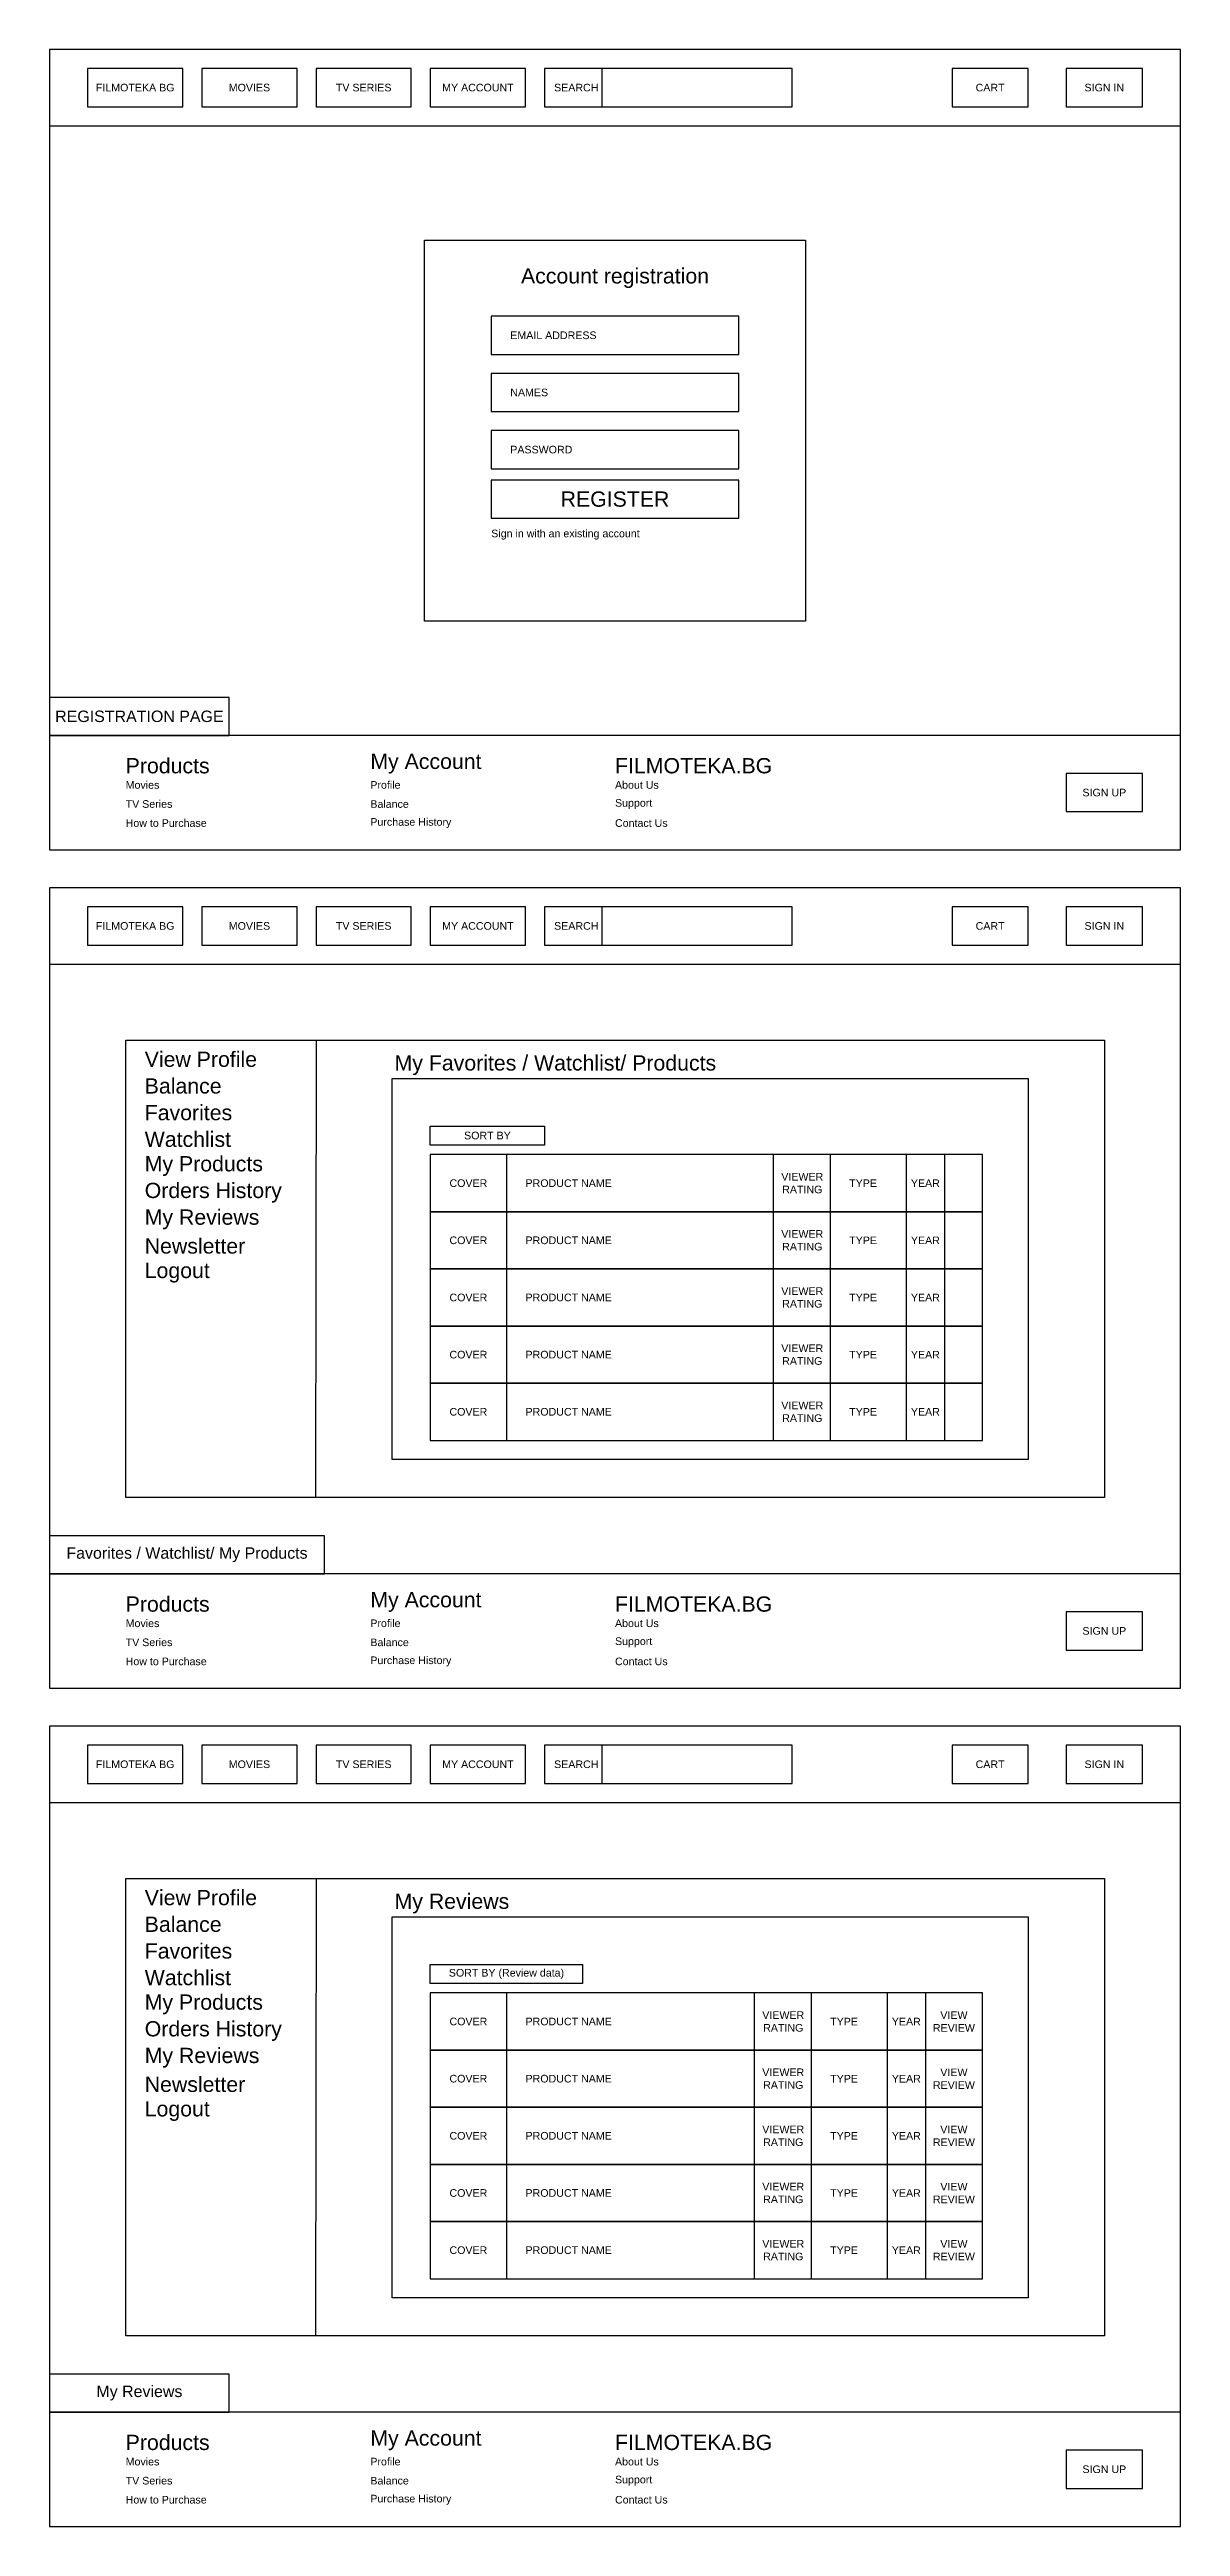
# Model space of a CAD drawing. Header units: inches. Extents: x 698 to 1619, y 429 to 1299.
# Drawn here: x 1322 to 1619, y 649 to 1299 of the extents above; entities that cross this region are included whole.
import ezdxf

# ---------------------------------------------------------------- set-up
doc = ezdxf.new("R2010")
doc.units = ezdxf.units.IN
doc.header["$MEASUREMENT"] = 0
doc.styles.get("Standard").update_dxf_attribs({"font": 'arial.ttf'})

msp = doc.modelspace()

# ---------------------------------------------------------------- texts
for s, width, insert, char_height, attachment_point in [('FILMOTEKA BG', 23.0842, (1344.29, 1288.89), 2, 5), ('MOVIES', 23.0842, (1374.29, 1288.89), 2, 5), ('TV SERIES', 23.0842, (1404.29, 1288.89), 2, 5), ('MY ACCOUNT', 23.0842, (1434.29, 1288.89), 2, 5), ('SEARCH', 23.0842, (1454.29, 1288.89), 2, 4), ('CART', 23.0842, (1568.79, 1288.89), 2, 5), ('SIGN IN', 23.0842, (1598.79, 1288.89), 2, 5), ('Account registration', 83.9172, (1470.29, 1238.89), 4, 5), ('EMAIL ADDRESS', 23.0842, (1442.79, 1223.89), 2, 4), ('NAMES', 23.0842, (1442.79, 1208.89), 2, 4), ('PASSWORD', 23.0842, (1442.79, 1193.89), 2, 4), ('REGISTER', 49.0621, (1470.29, 1180.89), 4, 5), ('Products', 23.0842, (1341.79, 1108.89), 4, 7), ('My Account', 30.4886, (1406.04, 1108.89), 4, 7), ('FILMOTEKA.BG', 23.0842, (1470.29, 1108.89), 4, 7), ('SIGN UP', 23.0842, (1598.79, 1103.89), 2, 5), ('FILMOTEKA BG', 23.0842, (1344.29, 1068.89), 2, 5), ('MOVIES', 23.0842, (1374.29, 1068.89), 2, 5), ('TV SERIES', 23.0842, (1404.29, 1068.89), 2, 5), ('MY ACCOUNT', 23.0842, (1434.29, 1068.89), 2, 5), ('SEARCH', 23.0842, (1454.29, 1068.89), 2, 4), ('CART', 23.0842, (1568.79, 1068.89), 2, 5), ('SIGN IN', 23.0842, (1598.79, 1068.89), 2, 5), ('My Favorites / Watchlist/ Products', 95.0468, (1412.4, 1032.36), 4, 4), ('SORT BY', 23.0842, (1436.79, 1013.89), 2, 5), ('COVER', 23.0842, (1431.79, 1001.39), 2, 5), ('PRODUCT NAME', 23.0842, (1446.79, 1001.39), 2, 4), ('VIEWER^JRATING', 9.3672, (1519.47, 1001.39), 2, 5), ('TYPE', 9.3672, (1531.79, 1001.39), 2, 4), ('YEAR', 9.3672, (1551.79, 1001.39), 2, 5), ('VIEWER^JRATING', 9.3672, (1519.47, 986.39), 2, 5), ('COVER', 23.0842, (1431.79, 986.39), 2, 5), ('PRODUCT NAME', 23.0842, (1446.79, 986.39), 2, 4), ('TYPE', 9.3672, (1531.79, 986.39), 2, 4), ('YEAR', 9.3672, (1551.79, 986.39), 2, 5), ('COVER', 23.0842, (1431.79, 971.39), 2, 5), ('PRODUCT NAME', 23.0842, (1446.79, 971.39), 2, 4), ('VIEWER^JRATING', 9.3672, (1519.47, 971.39), 2, 5), ('TYPE', 9.3672, (1531.79, 971.39), 2, 4), ('YEAR', 9.3672, (1551.79, 971.39), 2, 5), ('COVER', 23.0842, (1431.79, 956.39), 2, 5), ('PRODUCT NAME', 23.0842, (1446.79, 956.39), 2, 4), ('VIEWER^JRATING', 9.3672, (1519.47, 956.39), 2, 5), ('TYPE', 9.3672, (1531.79, 956.39), 2, 4), ('YEAR', 9.3672, (1551.79, 956.39), 2, 5), ('VIEWER^JRATING', 9.3672, (1519.47, 941.39), 2, 5), ('COVER', 23.0842, (1431.79, 941.39), 2, 5), ('PRODUCT NAME', 23.0842, (1446.79, 941.39), 2, 4), ('TYPE', 9.3672, (1531.79, 941.39), 2, 4), ('YEAR', 9.3672, (1551.79, 941.39), 2, 5), ('Products', 23.0842, (1341.79, 888.89), 4, 7), ('My Account', 30.4886, (1406.04, 888.89), 4, 7), ('FILMOTEKA.BG', 23.0842, (1470.29, 888.89), 4, 7), ('SIGN UP', 23.0842, (1598.79, 883.89), 2, 5), ('FILMOTEKA BG', 23.0842, (1344.29, 848.89), 2, 5), ('MOVIES', 23.0842, (1374.29, 848.89), 2, 5), ('TV SERIES', 23.0842, (1404.29, 848.89), 2, 5), ('MY ACCOUNT', 23.0842, (1434.29, 848.89), 2, 5), ('SEARCH', 23.0842, (1454.29, 848.89), 2, 4), ('CART', 23.0842, (1568.79, 848.89), 2, 5), ('SIGN IN', 23.0842, (1598.79, 848.89), 2, 5), ('My Reviews', 95.0468, (1412.4, 812.36), 4, 4), ('SORT BY (Review data)', 41.8584, (1441.79, 793.89), 2, 5), ('COVER', 23.0842, (1431.79, 781.39), 2, 5), ('PRODUCT NAME', 23.0842, (1446.79, 781.39), 2, 4), ('VIEWER^JRATING', 9.3672, (1514.47, 781.39), 2, 5), ('TYPE', 9.3672, (1526.79, 781.39), 2, 4), ('YEAR', 9.3672, (1546.79, 781.39), 2, 5), ('VIEW REVIEW', 9.3672, (1559.29, 781.39), 2, 5), ('COVER', 23.0842, (1431.79, 766.39), 2, 5), ('PRODUCT NAME', 23.0842, (1446.79, 766.39), 2, 4), ('VIEWER^JRATING', 9.3672, (1514.47, 766.39), 2, 5), ('TYPE', 9.3672, (1526.79, 766.39), 2, 4), ('YEAR', 9.3672, (1546.79, 766.39), 2, 5), ('VIEW REVIEW', 9.3672, (1559.29, 766.39), 2, 5), ('VIEWER^JRATING', 9.3672, (1514.47, 751.39), 2, 5), ('VIEW REVIEW', 9.3672, (1559.29, 751.39), 2, 5), ('COVER', 23.0842, (1431.79, 751.39), 2, 5), ('PRODUCT NAME', 23.0842, (1446.79, 751.39), 2, 4), ('TYPE', 9.3672, (1526.79, 751.39), 2, 4), ('YEAR', 9.3672, (1546.79, 751.39), 2, 5), ('COVER', 23.0842, (1431.79, 736.39), 2, 5), ('PRODUCT NAME', 23.0842, (1446.79, 736.39), 2, 4), ('VIEWER^JRATING', 9.3672, (1514.47, 736.39), 2, 5), ('TYPE', 9.3672, (1526.79, 736.39), 2, 4), ('YEAR', 9.3672, (1546.79, 736.39), 2, 5), ('VIEW REVIEW', 9.3672, (1559.29, 736.39), 2, 5), ('COVER', 23.0842, (1431.79, 721.39), 2, 5), ('PRODUCT NAME', 23.0842, (1446.79, 721.39), 2, 4), ('VIEWER^JRATING', 9.3672, (1514.47, 721.39), 2, 5), ('TYPE', 9.3672, (1526.79, 721.39), 2, 4), ('YEAR', 9.3672, (1546.79, 721.39), 2, 5), ('VIEW REVIEW', 9.3672, (1559.29, 721.39), 2, 5), ('Products', 23.0842, (1341.79, 668.89), 4, 7), ('My Account', 30.4886, (1406.04, 668.89), 4, 7), ('FILMOTEKA.BG', 23.0842, (1470.29, 668.89), 4, 7), ('SIGN UP', 23.0842, (1598.79, 663.89), 2, 5)]:
    msp.add_mtext_dynamic_manual_height_columns(s, width=width, gutter_width=1, heights=[0], dxfattribs=dict(insert=insert, char_height=char_height, attachment_point=attachment_point))
at = {"color": 5}
for s, width, insert, char_height, attachment_point in [('Sign in with an existing account', 63.3033, (1437.79, 1172.89), 2, 1), ('Movies', 23.0842, (1341.79, 1105.89), 2, 4), ('Profile', 23.0842, (1406.04, 1105.89), 2, 4), ('About Us', 23.0842, (1470.29, 1105.89), 2, 4), ('TV Series', 23.0842, (1341.79, 1100.89), 2, 4), ('Balance', 23.0842, (1406.04, 1100.89), 2, 4), ('Support', 23.0842, (1470.29, 1100.89), 2, 4), ('How to Purchase', 23.0842, (1341.79, 1095.89), 2, 4), ('Purchase History', 23.0842, (1406.04, 1095.89), 2, 4), ('Contact Us', 23.0842, (1470.29, 1095.89), 2, 4), ('View Profile', 36.4583, (1346.79, 1033.89), 4, 4), ('Balance', 36.4583, (1346.79, 1026.89), 4, 4), ('Orders History', 36.4583, (1346.79, 998.89), 4, 4), ('My Reviews', 36.4583, (1346.79, 991.89), 4, 4), ('Newsletter', 36.4583, (1346.79, 984.89), 4, 4), ('Logout', 36.4583, (1346.79, 977.89), 4, 4), ('Movies', 23.0842, (1341.79, 885.89), 2, 4), ('Profile', 23.0842, (1406.04, 885.89), 2, 4), ('About Us', 23.0842, (1470.29, 885.89), 2, 4), ('TV Series', 23.0842, (1341.79, 880.89), 2, 4), ('Balance', 23.0842, (1406.04, 880.89), 2, 4), ('Support', 23.0842, (1470.29, 880.89), 2, 4), ('How to Purchase', 23.0842, (1341.79, 875.89), 2, 4), ('Purchase History', 23.0842, (1406.04, 875.89), 2, 4), ('Contact Us', 23.0842, (1470.29, 875.89), 2, 4), ('View Profile', 36.4583, (1346.79, 813.89), 4, 4), ('Balance', 36.4583, (1346.79, 806.89), 4, 4), ('Favorites', 36.4583, (1346.79, 799.89), 4, 4), ('Watchlist', 36.4583, (1346.79, 792.89), 4, 4), ('My Products', 36.4583, (1346.79, 785.89), 4, 4), ('Orders History', 36.4583, (1346.79, 778.89), 4, 4), ('Newsletter', 36.4583, (1346.79, 764.89), 4, 4), ('Logout', 36.4583, (1346.79, 757.89), 4, 4), ('Movies', 23.0842, (1341.79, 665.89), 2, 4), ('Profile', 23.0842, (1406.04, 665.89), 2, 4), ('About Us', 23.0842, (1470.29, 665.89), 2, 4), ('TV Series', 23.0842, (1341.79, 660.89), 2, 4), ('How to Purchase', 23.0842, (1341.79, 655.89), 2, 4), ('Balance', 23.0842, (1406.04, 660.89), 2, 4), ('Purchase History', 23.0842, (1406.04, 655.89), 2, 4), ('Support', 23.0842, (1470.29, 660.89), 2, 4), ('Contact Us', 23.0842, (1470.29, 655.89), 2, 4)]:
    msp.add_mtext_dynamic_manual_height_columns(s, width=width, gutter_width=1, heights=[0], dxfattribs=dict(at, insert=insert, char_height=char_height, attachment_point=attachment_point))
at = {"color": 1}
for s, width, insert, char_height, attachment_point in [('REGISTRATION PAGE', 43.8721, (1345.39, 1123.89), 3, 5), ('Favorites', 36.4583, (1346.79, 1019.89), 4, 4), ('Watchlist', 36.4583, (1346.79, 1012.89), 4, 4), ('My Products', 36.4583, (1346.79, 1005.89), 4, 4), ('Favorites / Watchlist/ My Products', 70.6311, (1357.89, 903.89), 3, 5), ('My Reviews', 36.4583, (1346.79, 771.89), 4, 4), ('My Reviews', 43.8721, (1345.39, 683.89), 3, 5)]:
    msp.add_mtext_dynamic_manual_height_columns(s, width=width, gutter_width=1, heights=[0], dxfattribs=dict(at, insert=insert, char_height=char_height, attachment_point=attachment_point))

# ---------------------------------------------------------------- linework, layer by layer
for points in [[(1321.79, 1298.89), (1321.79, 1088.89), (1618.79, 1088.89), (1618.79, 1298.89)], [(1321.79, 1298.89), (1321.79, 1278.89), (1618.79, 1278.89), (1618.79, 1298.89)], [(1331.79, 1293.89), (1331.79, 1283.89), (1356.79, 1283.89), (1356.79, 1293.89)], [(1361.79, 1293.89), (1361.79, 1283.89), (1386.79, 1283.89), (1386.79, 1293.89)], [(1391.79, 1293.89), (1391.79, 1283.89), (1416.79, 1283.89), (1416.79, 1293.89)], [(1421.79, 1293.89), (1421.79, 1283.89), (1446.79, 1283.89), (1446.79, 1293.89)], [(1451.79, 1293.89), (1451.79, 1283.89), (1516.79, 1283.89), (1516.79, 1293.89)], [(1558.79, 1293.89), (1558.79, 1283.89), (1578.79, 1283.89), (1578.79, 1293.89)], [(1588.79, 1293.89), (1588.79, 1283.89), (1608.79, 1283.89), (1608.79, 1293.89)], [(1420.29, 1248.89), (1520.29, 1248.89), (1520.29, 1148.89), (1420.29, 1148.89)], [(1437.79, 1228.89), (1437.79, 1218.89), (1502.79, 1218.89), (1502.79, 1228.89)], [(1437.79, 1213.89), (1437.79, 1203.89), (1502.79, 1203.89), (1502.79, 1213.89)], [(1437.79, 1198.89), (1437.79, 1188.89), (1502.79, 1188.89), (1502.79, 1198.89)], [(1437.79, 1185.89), (1437.79, 1175.89), (1502.79, 1175.89), (1502.79, 1185.89)], [(1321.79, 1128.89), (1321.79, 1118.89), (1368.99, 1118.89), (1368.99, 1128.89)], [(1321.79, 1118.89), (1321.79, 1088.89), (1618.79, 1088.89), (1618.79, 1118.89)], [(1588.79, 1108.89), (1588.79, 1098.89), (1608.79, 1098.89), (1608.79, 1108.89)], [(1321.79, 1078.89), (1321.79, 868.89), (1618.79, 868.89), (1618.79, 1078.89)], [(1321.79, 1078.89), (1321.79, 1058.89), (1618.79, 1058.89), (1618.79, 1078.89)], [(1331.79, 1073.89), (1331.79, 1063.89), (1356.79, 1063.89), (1356.79, 1073.89)], [(1361.79, 1073.89), (1361.79, 1063.89), (1386.79, 1063.89), (1386.79, 1073.89)], [(1391.79, 1073.89), (1391.79, 1063.89), (1416.79, 1063.89), (1416.79, 1073.89)], [(1421.79, 1073.89), (1421.79, 1063.89), (1446.79, 1063.89), (1446.79, 1073.89)], [(1451.79, 1073.89), (1451.79, 1063.89), (1516.79, 1063.89), (1516.79, 1073.89)], [(1558.79, 1073.89), (1558.79, 1063.89), (1578.79, 1063.89), (1578.79, 1073.89)], [(1588.79, 1073.89), (1588.79, 1063.89), (1608.79, 1063.89), (1608.79, 1073.89)], [(1341.79, 1038.89), (1598.79, 1038.89), (1598.79, 918.89), (1341.79, 918.89)], [(1341.79, 1038.89), (1391.79, 1038.89), (1391.65, 918.89), (1341.79, 918.89)], [(1411.79, 1028.89), (1578.79, 1028.89), (1578.79, 928.89), (1411.79, 928.89)], [(1421.79, 1016.39), (1451.79, 1016.39), (1451.79, 1011.39), (1421.79, 1011.39)], [(1566.79, 1008.89), (1421.79, 1008.89), (1421.79, 993.89), (1566.79, 993.89)], [(1566.79, 993.89), (1421.79, 993.89), (1421.79, 978.89), (1566.79, 978.89)], [(1566.79, 978.89), (1421.79, 978.89), (1421.79, 963.89), (1566.79, 963.89)], [(1566.79, 963.89), (1421.79, 963.89), (1421.79, 948.89), (1566.79, 948.89)], [(1566.79, 948.89), (1421.79, 948.89), (1421.79, 933.89), (1566.79, 933.89)], [(1321.79, 908.89), (1321.79, 898.89), (1393.99, 898.89), (1393.99, 908.89)], [(1321.79, 898.89), (1321.79, 868.89), (1618.79, 868.89), (1618.79, 898.89)], [(1588.79, 888.89), (1588.79, 878.89), (1608.79, 878.89), (1608.79, 888.89)], [(1321.79, 858.89), (1321.79, 648.89), (1618.79, 648.89), (1618.79, 858.89)], [(1321.79, 858.89), (1321.79, 838.89), (1618.79, 838.89), (1618.79, 858.89)], [(1331.79, 853.89), (1331.79, 843.89), (1356.79, 843.89), (1356.79, 853.89)], [(1361.79, 853.89), (1361.79, 843.89), (1386.79, 843.89), (1386.79, 853.89)], [(1391.79, 853.89), (1391.79, 843.89), (1416.79, 843.89), (1416.79, 853.89)], [(1421.79, 853.89), (1421.79, 843.89), (1446.79, 843.89), (1446.79, 853.89)], [(1451.79, 853.89), (1451.79, 843.89), (1516.79, 843.89), (1516.79, 853.89)], [(1558.79, 853.89), (1558.79, 843.89), (1578.79, 843.89), (1578.79, 853.89)], [(1588.79, 853.89), (1588.79, 843.89), (1608.79, 843.89), (1608.79, 853.89)], [(1341.79, 818.89), (1598.79, 818.89), (1598.79, 698.89), (1341.79, 698.89)], [(1341.79, 818.89), (1391.79, 818.89), (1391.65, 698.89), (1341.79, 698.89)], [(1411.79, 808.89), (1578.79, 808.89), (1578.79, 708.89), (1411.79, 708.89)], [(1421.79, 796.39), (1461.79, 796.39), (1461.79, 791.39), (1421.79, 791.39)], [(1566.79, 788.89), (1421.79, 788.89), (1421.79, 773.89), (1566.79, 773.89)], [(1566.79, 773.89), (1421.79, 773.89), (1421.79, 758.89), (1566.79, 758.89)], [(1566.79, 758.89), (1421.79, 758.89), (1421.79, 743.89), (1566.79, 743.89)], [(1566.79, 743.89), (1421.79, 743.89), (1421.79, 728.89), (1566.79, 728.89)], [(1566.79, 728.89), (1421.79, 728.89), (1421.79, 713.89), (1566.79, 713.89)], [(1321.79, 688.89), (1321.79, 678.89), (1368.99, 678.89), (1368.99, 688.89)], [(1321.79, 678.89), (1321.79, 648.89), (1618.79, 648.89), (1618.79, 678.89)], [(1588.79, 668.89), (1588.79, 658.89), (1608.79, 658.89), (1608.79, 668.89)]]:
    msp.add_lwpolyline(points, close=True)
for points in [[(1466.79, 1293.89), (1466.79, 1283.89)], [(1466.79, 1073.89), (1466.79, 1063.89)], [(1441.79, 1008.89), (1441.79, 933.89)], [(1511.79, 1008.89), (1511.79, 933.89)], [(1526.79, 1008.89), (1526.79, 933.89)], [(1546.79, 1008.89), (1546.79, 933.89)], [(1556.79, 1008.89), (1556.79, 933.89)], [(1466.79, 853.89), (1466.79, 843.89)], [(1441.79, 788.89), (1441.79, 713.89)], [(1506.79, 788.89), (1506.79, 713.89)], [(1521.79, 788.89), (1521.79, 713.89)], [(1541.79, 788.89), (1541.79, 713.89)], [(1551.79, 788.89), (1551.79, 713.89)]]:
    msp.add_lwpolyline(points)

msp.set_redraw_order([(e.dxf.handle, doc.entitydb.next_handle()) for e in msp.query("TEXT MTEXT ATTDEF DIMENSION ARC_DIMENSION")])  # texts and dimensions are drawn at this point

doc.saveas('drawing.dxf')
